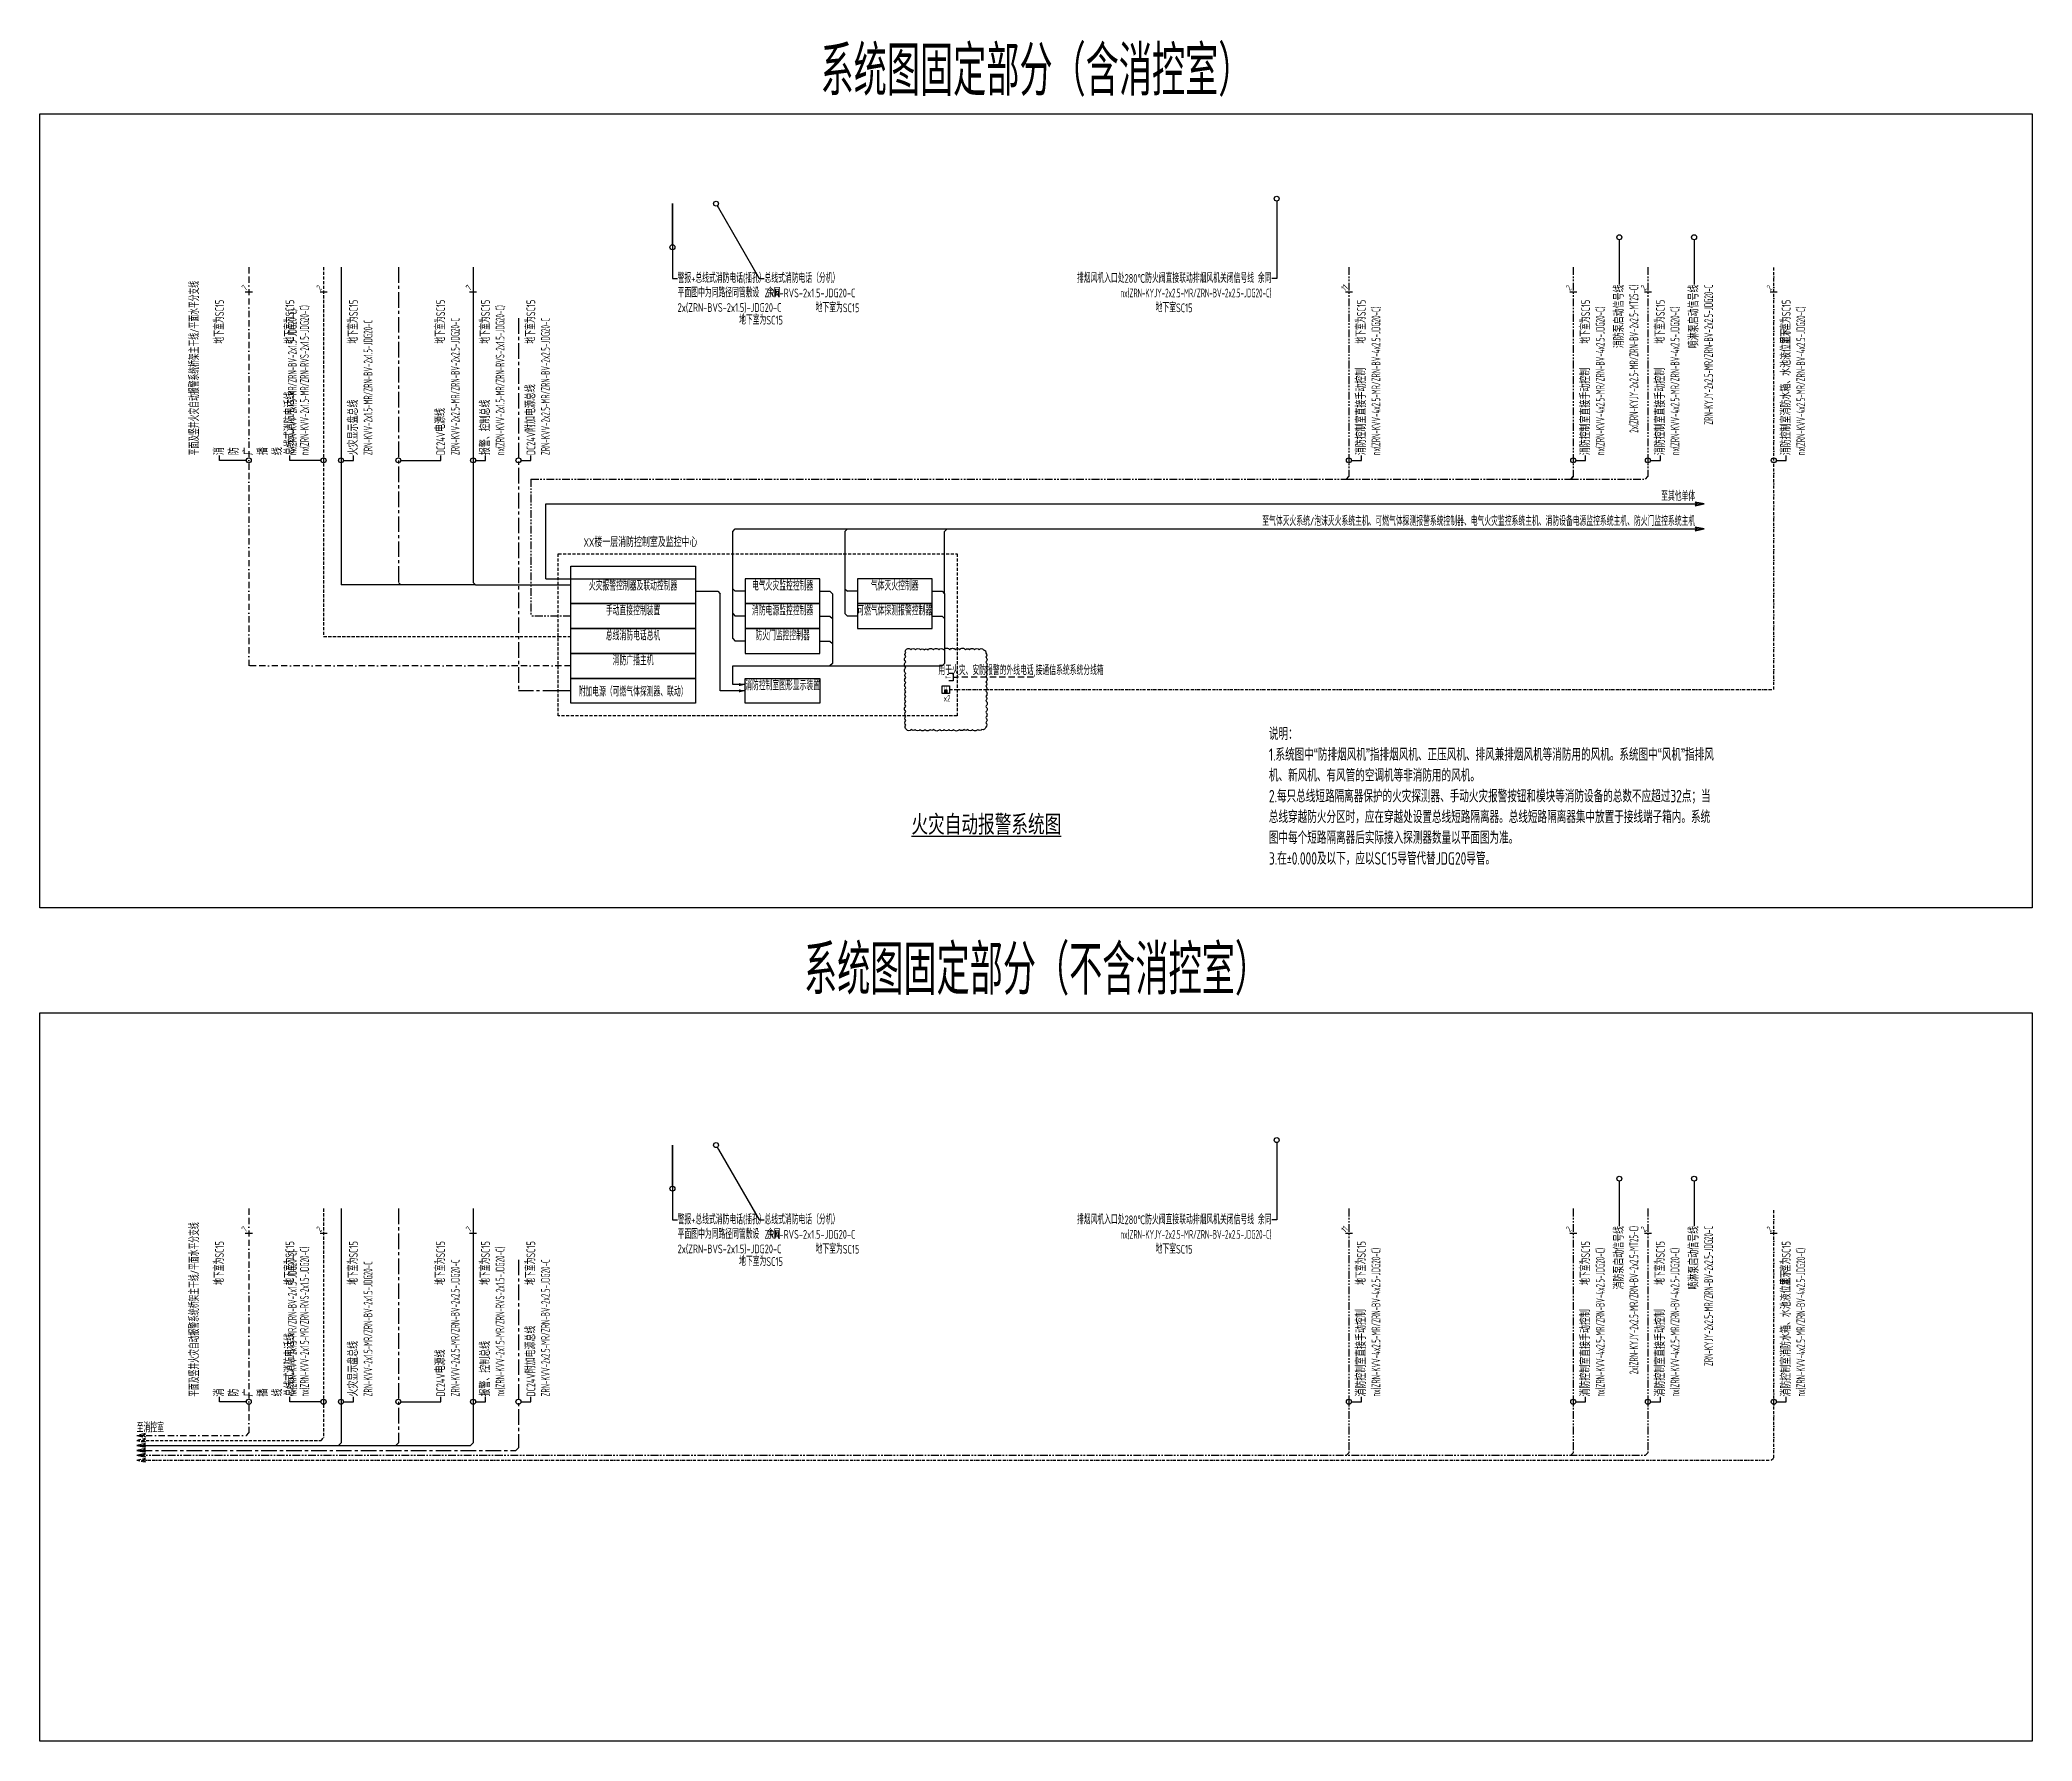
# Model space of a CAD drawing. Header units: millimetres. Extents: x -134159 to 349982, y -111568 to 195981.
# Drawn here: x -6887 to 73068, y 49080 to 117345 of the extents above; entities that cross this region are included whole.
import ezdxf
from ezdxf import colors
from ezdxf.entities.mleader import LeaderData, LeaderLine
from ezdxf.enums import TextEntityAlignment as Align
from ezdxf.math import Vec2, Vec3

# ---------------------------------------------------------------- set-up
doc = ezdxf.new("R2010")
doc.units = ezdxf.units.MM
doc.header["$LTSCALE"] = 500
doc.header["$MEASUREMENT"] = 0
for name, pattern in [('BORDER', [1.75, 0.5, -0.25, 0.5, -0.25, 0, -0.25]), ('BORDER2', [0.875, 0.25, -0.125, 0.25, -0.125, 0, -0.125]), ('CENTER', [2, 1.25, -0.25, 0.25, -0.25]), ('DASHED', [0.75, 0.5, -0.25]), ('HIDDEN', [0.375, 0.25, -0.125]), ('PHANTOM2', [1.25, 0.625, -0.125, 0.125, -0.125, 0.125, -0.125])]:
    doc.linetypes.add(name, pattern=pattern)
doc.layers.get('0').update_dxf_attribs({"linetype": 'CONTINUOUS'})
for name, color, linetype in [('E-BRST-WIRE', 2, 'BORDER'), ('E-CTRL-WIRE', 3, 'BORDER2'), ('E-FAS-DEVC', 3, 'CONTINUOUS'), ('E-FAS-WIRE', 4, 'CONTINUOUS'), ('E-FAS-WIRE2', 1, 'CENTER'), ('E-FAS-WIRE4', 4, 'PHANTOM2'), ('E-FAS-WIRE5', 4, 'HIDDEN'), ('E-GCS-DEVC', 3, 'CONTINUOUS'), ('E-GCS-WIRE', 4, 'DASHED'), ('E-REQU-DIMS', 30, 'CONTINUOUS'), ('E-UNIV-DIAG2', 2, 'HIDDEN'), ('E-UNIV-EL', 140, 'CONTINUOUS'), ('E-UNIV-NOTE', 6, 'CONTINUOUS'), ('说明', 7, 'CONTINUOUS')]:
    doc.layers.add(name, color=color, linetype=linetype)
doc.styles.add('TH-STYLE1', font='Stfangso_0.ttf', dxfattribs={"width": 0.7})
doc.styles.add('TH-STYLE3', font='tssdeng.shx', dxfattribs={"width": 0.7, "bigfont": 'tssdchn.shx'})

msp = doc.modelspace()

# ---------------------------------------------------------------- texts
at = {"layer": 'E-REQU-DIMS', "color": 6, "char_height": 350, "attachment_point": 4, "rotation": 90, "style": 'TH-STYLE3'}
for insert in [(325, 105162), (3150, 105162), (5700, 105162), (9200, 105162), (11000, 105162), (12821, 105162), (46150, 105162), (55150, 105162), (58150, 105162), (63200, 105162), (325, 67388), (3150, 67388), (5700, 67388), (9200, 67388), (11000, 67388), (12821, 67388), (46150, 67388), (55150, 67388), (58150, 67388), (63200, 67388)]:
    msp.add_mtext('{\\W0.6;地下室为SC15}', dxfattribs=dict(at, insert=insert))
at = {"layer": 'E-REQU-DIMS', "color": 6, "char_height": 350, "attachment_point": 1, "style": 'TH-STYLE3'}
for s, insert in [('{\\W0.6;地下室为SC15}', (24246, 106767)), ('{\\W0.6;地下室SC15}', (37891, 106767)), ('{\\W0.6;地下室为SC15}', (21176, 106273)), ('{\\W0.6;地下室为SC15}', (24246, 68993)), ('{\\W0.6;地下室SC15}', (37891, 68993)), ('{\\W0.6;地下室为SC15}', (21176, 68500))]:
    msp.add_mtext(s, dxfattribs=dict(at, insert=insert))
at = {"layer": 'E-UNIV-NOTE', "style": 'TH-STYLE3'}
for s, height, width, p in [('系统图固定部分（含消控室）', 2000, 0.7, (33091, 116203)), ('火灾报警控制器及联动控制器', 350, 0.6, (16921, 95473)), ('电气火灾监控控制器', 350, 0.6, (22921, 95473)), ('气体灭火控制器', 350, 0.6, (27421, 95473)), ('手动直接控制装置', 350, 0.6, (16921, 94473)), ('消防电源监控控制器', 350, 0.6, (22921, 94473)), ('可燃气体探测报警控制器', 350, 0.6, (27421, 94473)), ('总线消防电话总机', 350, 0.6, (16921, 93473)), ('防火门监控控制器', 350, 0.6, (22921, 93473)), ('消防广播主机', 350, 0.6, (16921, 92473)), ('用于火灾、安防报警的外线电话,接通信系统系统分线箱', 350, 0.6, (32491, 92046)), ('附加电源（可燃气体探测器、联动）', 350, 0.6, (16921, 91223)), ('消防控制室图形显示装置', 350, 0.6, (22921, 91473)), ('x2', 250, 0.7, (29521, 90923)), ('系统图固定部分（不含消控室）', 2000, 0.7, (33091, 80132))]:
    msp.add_text(s, height=height, dxfattribs=dict(at, width=width)).set_placement(p, align=Align.MIDDLE)
at = {"layer": 'E-UNIV-NOTE', "style": 'TH-STYLE3', "width": 0.6}
for p in [(-675, 100673), (-675, 62899)]:
    msp.add_text('平面及竖井火灾自动报警系统桥架主干线/平面水平分支线', height=350, rotation=90, dxfattribs=at).set_placement(p, align=Align.MIDDLE_LEFT)
for s, p in [('至其他单体', (59546, 99023)), ('至气体灭火系统/泡沫灭火系统主机、可燃气体探测报警系统控制器、电气火灾监控系统主机、消防设备电源监控系统主机、防火门监控系统主机', (59546, 98023))]:
    msp.add_text(s, height=350, dxfattribs=at).set_placement(p, align=Align.MIDDLE_RIGHT)
at = {"layer": 'E-UNIV-NOTE', "style": 'TH-STYLE3', "width": 0.7}
msp.add_text('XX楼一层消防控制室及监控中心', height=350, rotation=360, dxfattribs=at).set_placement((17221, 97223), align=Align.MIDDLE)
at = {"layer": 'E-UNIV-NOTE', "style": 'TH-STYLE3', "width": 0.6}
msp.add_text('至消控室', height=350, dxfattribs=at).set_placement((-3000, 61649), align=Align.MIDDLE_LEFT)
at = {"layer": 'E-UNIV-NOTE', "insert": (42437, 89750), "char_height": 500, "width": 17877.26, "attachment_point": 1, "style": 'TH-STYLE3'}
msp.add_mtext('说明：\\P1.系统图中“防排烟风机”指排烟风机、正压风机、排风兼排烟风机等消防用的风机。系统图中“风机”指排风机、新风机、有风管的空调机等非消防用的风机。\\P2.每只总线短路隔离器保护的火灾探测器、手动火灾报警按钮和模块等消防设备的总数不应超过32点；当总线穿越防火分区时，应在穿越处设置总线短路隔离器。总线短路隔离器集中放置于接线端子箱内。系统图中每个短路隔离器后实际接入探测器数量以平面图为准。\\P3.在{\\H0.875x;±}0.000及以下，应以SC15导管代替JDG20导管。', dxfattribs=at)
at = {"layer": 'E-UNIV-NOTE', "insert": (31099, 85842), "char_height": 700, "attachment_point": 5, "style": 'TH-STYLE1'}
msp.add_mtext('{\\L火灾自动报警系统图}', dxfattribs=at)

# ---------------------------------------------------------------- blocks, each defined once
blk = doc.blocks.new('E-ANNO04')
blk.add_line((-1, -1), (1, 1))
at = {"style": 'TH-STYLE3', "width": 0.7}
blk.add_attdef('N', text='', height=2.5, dxfattribs=at).set_placement((0, 2.5), align=Align.MIDDLE)
blk = doc.blocks.new('_DotBlank')
at = {"color": 0, "linetype": 'ByBlock', "lineweight": -2}
blk.add_line((-0.5, 0), (-1, 0), dxfattribs=at)
blk.add_circle((0, 0), 0.5, dxfattribs=at)
blk = doc.blocks.new('E-BFAS630-4')
blk.add_lwpolyline([(-1.5, -1.5), (-1.5, 1.5), (1.5, 1.5), (1.5, -1.5)], close=True)
at = {"layer": 'E-UNIV-EL'}
for points in [[(-0.5, -0.25), (-0.5, -1.25), (0.5, -1.25), (0.5, -0.25)], [(-0.3, -0.45), (-0.3, -1.05), (0.3, -1.05), (0.3, -0.45)]]:
    blk.add_lwpolyline(points, close=True, dxfattribs=at)
at = {"layer": 'E-UNIV-EL', "style": 'TH-STYLE3', "width": 0.5}
blk.add_attdef('F', text='', height=1.5, dxfattribs=at).set_placement((0, 0.75), align=Align.MIDDLE)
blk = doc.blocks.new('E-BGC10')
for p, q in [((-1.5, 1.5), (-1.5, 3.3)), ((1.5, 1.5), (-1.5, 1.5)), ((0, 1.5), (0, 0)), ((1.5, 1.5), (1.5, 3.3))]:
    blk.add_line(p, q)
at = {"layer": 'E-UNIV-EL', "style": 'TH-STYLE3', "width": 0.7}
blk.add_attdef('SOCKET', text='', height=2, dxfattribs=at).set_placement((0, 3.5), align=Align.MIDDLE)

# ---------------------------------------------------------------- linework, layer by layer
at = {"layer": 'E-BRST-WIRE'}
for p, q in [((1500, 108223), (1500, 92223)), ((14421, 92223), (1500, 92223)), ((1500, 70449), (1500, 61449)), ((-3000, 61349), (1400, 61349)), ((1400, 61349), (1500, 61449))]:
    msp.add_line(p, q, dxfattribs=at)
msp.add_lwpolyline([(-3000, 61349), (-2647, 61274), (-2747, 61349), (-2647, 61424), (-3000, 61349)], dxfattribs=at)
at = {"layer": 'E-CTRL-WIRE'}
for p, q in [((62700, 91273), (62700, 108223)), ((29621, 91273), (29921, 91273)), ((29921, 91273), (62700, 91273)), ((62700, 60449), (62700, 70449)), ((-3000, 60349), (62600, 60349)), ((62600, 60349), (62700, 60449))]:
    msp.add_line(p, q, dxfattribs=at)
msp.add_lwpolyline([(-3000, 60349), (-2647, 60274), (-2747, 60349), (-2647, 60424), (-3000, 60349)], dxfattribs=at)
at = {"layer": 'E-FAS-DEVC'}
msp.add_line((14421, 95723), (19421, 95723), dxfattribs=at)
for points in [[(14421, 94723), (14421, 96223), (19421, 96223), (19421, 94723)], [(24421, 94723), (24421, 95723), (21421, 95723), (21421, 94723)], [(28921, 94723), (28921, 95723), (25921, 95723), (25921, 94723)], [(14421, 93723), (14421, 94723), (19421, 94723), (19421, 93723)], [(24421, 93723), (24421, 94723), (21421, 94723), (21421, 93723)], [(28921, 93723), (28921, 94723), (25921, 94723), (25921, 93723)], [(14421, 92723), (14421, 93723), (19421, 93723), (19421, 92723)], [(24421, 92723), (24421, 93723), (21421, 93723), (21421, 92723)], [(14421, 91723), (14421, 92723), (19421, 92723), (19421, 91723)], [(14421, 90723), (14421, 91723), (19421, 91723), (19421, 90723)], [(21421, 90723), (21421, 91723), (24421, 91723), (24421, 90723)]]:
    msp.add_lwpolyline(points, close=True, dxfattribs=at)
for points in [[(21171, 91473, 125, 0, 0), (21421, 91473, 0, 0, 0)], [(21171, 91223, 125, 0, 0), (21421, 91223, 0, 0, 0)]]:
    msp.add_lwpolyline(points, format="xyseb", dxfattribs=at)
at = {"layer": 'E-FAS-WIRE'}
for p, q in [((5200, 108223), (5200, 95473)), ((10500, 108223), (10500, 95573)), ((13421, 98723), (59899, 98723)), ((13421, 95723), (13421, 98723)), ((20921, 97623), (21021, 97723)), ((20921, 93323), (20921, 97623)), ((21021, 97723), (59899, 97723)), ((25421, 97623), (25521, 97723)), ((25421, 97623), (25421, 94323)), ((29421, 97623), (29521, 97723)), ((29421, 95123), (29421, 97623)), ((6900, 95473), (5200, 95473)), ((7600, 95473), (6900, 95473)), ((10600, 95473), (7600, 95473)), ((10600, 95473), (10500, 95573)), ((10600, 95473), (13921, 95473)), ((13421, 95723), (13921, 95723)), ((13921, 95723), (14421, 95723)), ((13921, 95473), (14421, 95473)), ((19421, 95223), (20321, 95223)), ((20321, 95223), (20421, 95123)), ((20921, 95323), (21021, 95223)), ((21421, 95223), (21021, 95223)), ((24421, 95223), (24821, 95223)), ((24921, 95123), (24821, 95223)), ((25421, 95323), (25521, 95223)), ((25921, 95223), (25521, 95223)), ((28921, 95223), (29321, 95223)), ((29321, 95223), (29421, 95123)), ((20421, 91223), (20421, 95123)), ((24921, 95123), (24921, 92323)), ((29421, 95123), (29421, 92323)), ((20921, 94323), (21021, 94223)), ((21421, 94223), (21021, 94223)), ((24421, 94223), (24821, 94223)), ((24821, 94223), (24921, 94123)), ((25421, 94323), (25521, 94223)), ((25921, 94223), (25521, 94223)), ((28921, 94223), (29321, 94223)), ((29321, 94223), (29421, 94123)), ((20921, 93323), (21021, 93223)), ((21421, 93223), (21021, 93223)), ((24421, 93223), (24821, 93223)), ((24821, 93223), (24921, 93123)), ((20921, 91473), (20921, 92223)), ((20921, 92223), (29321, 92223)), ((24921, 92323), (24821, 92223)), ((29321, 92223), (29421, 92323)), ((21421, 91223), (20421, 91223)), ((21421, 91473), (20921, 91473)), ((5200, 70449), (5200, 61049)), ((10500, 70449), (10500, 61049)), ((-3000, 60949), (10400, 60949)), ((5100, 60949), (5200, 61049)), ((10400, 60949), (10500, 61049))]:
    msp.add_line(p, q, dxfattribs=at)
for points in [[(59899, 98723), (59546, 98798), (59646, 98723), (59546, 98648), (59899, 98723)], [(59899, 97723), (59546, 97798), (59646, 97723), (59546, 97648), (59899, 97723)], [(-3000, 60949), (-2647, 60874), (-2747, 60949), (-2647, 61024), (-3000, 60949)]]:
    msp.add_lwpolyline(points, dxfattribs=at)
at = {"layer": 'E-FAS-WIRE2'}
for p, q in [((7500, 108223), (7500, 95573)), ((12321, 106172), (12321, 91223)), ((7600, 95473), (7500, 95573)), ((13921, 91223), (12321, 91223)), ((14421, 91223), (13921, 91223)), ((7500, 70449), (7500, 61049)), ((12321, 68398), (12321, 60849)), ((7400, 60949), (7500, 61049)), ((12221, 60749), (12321, 60849)), ((-3000, 60749), (12221, 60749))]:
    msp.add_line(p, q, dxfattribs=at)
msp.add_lwpolyline([(-3000, 60749), (-2647, 60674), (-2747, 60749), (-2647, 60824), (-3000, 60749)], dxfattribs=at)
at = {"layer": 'E-FAS-WIRE4'}
for p, q in [((45650, 108223), (45650, 99823)), ((54650, 108223), (54650, 99823)), ((57650, 108223), (57650, 99823)), ((12821, 99723), (12821, 94223)), ((12821, 99723), (45550, 99723)), ((45550, 99723), (45650, 99823)), ((45550, 99723), (54550, 99723)), ((54650, 99823), (54550, 99723)), ((54550, 99723), (54650, 99823)), ((54550, 99723), (57550, 99723)), ((57550, 99723), (57650, 99823)), ((13921, 94223), (12821, 94223)), ((14421, 94223), (13921, 94223)), ((45650, 70449), (45650, 60649)), ((54650, 70449), (54650, 60649)), ((57650, 70449), (57650, 60649)), ((-3000, 60549), (57550, 60549)), ((45550, 60549), (45650, 60649)), ((54650, 60649), (54550, 60549)), ((54550, 60549), (54650, 60649)), ((57550, 60549), (57650, 60649))]:
    msp.add_line(p, q, dxfattribs=at)
msp.add_lwpolyline([(-3000, 60549), (-2647, 60474), (-2747, 60549), (-2647, 60624), (-3000, 60549)], dxfattribs=at)
at = {"layer": 'E-FAS-WIRE5'}
for p, q in [((4500, 108223), (4500, 93398)), ((4500, 93398), (13921, 93398)), ((13921, 93398), (14421, 93398)), ((4500, 70449), (4500, 61249)), ((-3000, 61149), (4400, 61149)), ((4400, 61149), (4500, 61249))]:
    msp.add_line(p, q, dxfattribs=at)
msp.add_lwpolyline([(-3000, 61149), (-2647, 61074), (-2747, 61149), (-2647, 61224), (-3000, 61149)], dxfattribs=at)
at = {"layer": 'E-GCS-WIRE'}
msp.add_line((32986, 91773), (29921, 91773), dxfattribs=at)
at = {"layer": 'E-UNIV-DIAG2'}
msp.add_lwpolyline([(13921, 90223), (13921, 96723), (29921, 96723), (29921, 90223)], close=True, dxfattribs=at)
at = {"layer": 'E-UNIV-NOTE'}
msp.add_lwpolyline([(27871, 92873, -0.520567), (28071, 92873, -0.520567), (28258, 92873, -0.520567), (28451, 92873, -0.520567), (28603, 92873, -0.520567), (28759, 92873, -0.520567), (28976, 92873, -0.520567), (29193, 92873, -0.520567), (29383, 92873, -0.520567), (29629, 92873, -0.520567), (29857, 92873, -0.520567), (30024, 92873, -0.520567), (30264, 92873, -0.520567), (30424, 92873, -0.520567), (30623, 92873, -0.520567), (30808, 92873, -0.520567), (30983, 92873, -0.520567), (31071, 92734, -0.520567), (31071, 92577, -0.520567), (31071, 92371, -0.520567), (31071, 92161, -0.520567), (31071, 91954, -0.520567), (31071, 91798, -0.520567), (31071, 91582, -0.520567), (31071, 91411, -0.520567), (31071, 91213, -0.520567), (31071, 90996, -0.520567), (31071, 90831, -0.520567), (31071, 90594, -0.520567), (31071, 90366, -0.520567), (31071, 90154, -0.520567), (31071, 89946, -0.520567), (31071, 89767, -0.520567), (30921, 89673, -0.520567), (30753, 89673, -0.520567), (30541, 89673, -0.520567), (30356, 89673, -0.520567), (30196, 89673, -0.520567), (30016, 89673, -0.520567), (29776, 89673, -0.520567), (29594, 89673, -0.520567), (29409, 89673, -0.520567), (29225, 89673, -0.520567), (28990, 89673, -0.520567), (28839, 89673, -0.520567), (28639, 89673, -0.520567), (28438, 89673, -0.520567), (28244, 89673, -0.520567), (28085, 89673, -0.520567), (27898, 89673, -0.520567), (27871, 89851, -0.520567), (27871, 90037, -0.520567), (27871, 90209, -0.520567), (27871, 90394, -0.520567), (27871, 90610, -0.520567), (27871, 90799, -0.520567), (27871, 90993, -0.520567), (27871, 91185, -0.520567), (27871, 91347, -0.520567), (27871, 91555, -0.520567), (27871, 91758, -0.520567), (27871, 91925, -0.520567), (27871, 92155, -0.520567), (27871, 92388, -0.520567), (27871, 92601, -0.520567), (27871, 92759, -0.520567)], format="xyb", close=True, dxfattribs=at)
at = {"layer": '说明'}
for points in [[(73068, 82522), (-6887, 82522), (-6887, 114380), (73068, 114380)], [(73068, 49080), (-6887, 49080), (-6887, 78310), (73068, 78310)]]:
    msp.add_lwpolyline(points, close=True, dxfattribs=at)

# ---------------------------------------------------------------- block references
at = {"layer": 'E-FAS-DEVC', "xscale": 100, "yscale": 100, "zscale": 100}
msp.add_blockref('E-BFAS630-4', (29471, 91273), dxfattribs=at).add_auto_attribs({'F': 'LT'})
at = {"layer": 'E-GCS-DEVC', "xscale": 100, "yscale": 100, "zscale": 100, "rotation": 90}
msp.add_blockref('E-BGC10', (29921, 91773), dxfattribs=at).add_auto_attribs({'SOCKET': 'T'})
at = {"layer": 'E-UNIV-NOTE'}
ref = msp.add_blockref('E-ANNO04', (1500, 107223), dxfattribs=dict(at, xscale=-100.0000000000014, yscale=100, zscale=100, rotation=44.99999999999704))
ref.add_attrib('N', '7', dxfattribs={"layer": '0', "height": 250, "rotation": 45, "style": 'TH-STYLE3', "width": 0.7}).set_placement((1323, 107399), align=Align.MIDDLE)
ref = msp.add_blockref('E-ANNO04', (4500, 107223), dxfattribs=dict(at, xscale=-100.0000000000014, yscale=100, zscale=100, rotation=44.99999999999704))
ref.add_attrib('N', '2', dxfattribs={"layer": '0', "height": 250, "rotation": 45, "style": 'TH-STYLE3', "width": 0.7}).set_placement((4323, 107399), align=Align.MIDDLE)
ref = msp.add_blockref('E-ANNO04', (10500, 107223), dxfattribs=dict(at, xscale=-99.9999999999963, yscale=100, zscale=100, rotation=45))
ref.add_attrib('N', '7', dxfattribs={"layer": '0', "height": 250, "rotation": 45, "style": 'TH-STYLE3', "width": 0.7}).set_placement((10323, 107399), align=Align.MIDDLE)
ref = msp.add_blockref('E-ANNO04', (45650, 107223), dxfattribs=dict(at, xscale=-100.0000000000014, yscale=100, zscale=100, rotation=44.99999999999704))
ref.add_attrib('N', '11', dxfattribs={"layer": '0', "height": 250, "rotation": 45, "style": 'TH-STYLE3', "width": 0.7}).set_placement((45473, 107399), align=Align.MIDDLE)
ref = msp.add_blockref('E-ANNO04', (54650, 107223), dxfattribs=dict(at, xscale=-100.0000000000066, yscale=100, zscale=100, rotation=45))
ref.add_attrib('N', '2', dxfattribs={"layer": '0', "height": 250, "rotation": 45, "style": 'TH-STYLE3', "width": 0.7}).set_placement((54473, 107399), align=Align.MIDDLE)
ref = msp.add_blockref('E-ANNO04', (57650, 107223), dxfattribs=dict(at, xscale=-100.0000000000066, yscale=100, zscale=100, rotation=45))
ref.add_attrib('N', '2', dxfattribs={"layer": '0', "height": 250, "rotation": 45, "style": 'TH-STYLE3', "width": 0.7}).set_placement((57473, 107399), align=Align.MIDDLE)
ref = msp.add_blockref('E-ANNO04', (62700, 107223), dxfattribs=dict(at, xscale=-100.0000000000066, yscale=100, zscale=100, rotation=45))
ref.add_attrib('N', '2', dxfattribs={"layer": '0', "height": 250, "rotation": 45, "style": 'TH-STYLE3', "width": 0.7}).set_placement((62523, 107399), align=Align.MIDDLE)
ref = msp.add_blockref('E-ANNO04', (1500, 69449), dxfattribs=dict(at, xscale=-100.0000000000014, yscale=100, zscale=100, rotation=44.99999999999704))
ref.add_attrib('N', '7', dxfattribs={"layer": '0', "height": 250, "rotation": 45, "style": 'TH-STYLE3', "width": 0.7}).set_placement((1323, 69626), align=Align.MIDDLE)
ref = msp.add_blockref('E-ANNO04', (4500, 69449), dxfattribs=dict(at, xscale=-100.0000000000014, yscale=100, zscale=100, rotation=44.99999999999704))
ref.add_attrib('N', '2', dxfattribs={"layer": '0', "height": 250, "rotation": 45, "style": 'TH-STYLE3', "width": 0.7}).set_placement((4323, 69626), align=Align.MIDDLE)
ref = msp.add_blockref('E-ANNO04', (10500, 69449), dxfattribs=dict(at, xscale=-99.9999999999963, yscale=100, zscale=100, rotation=45))
ref.add_attrib('N', '7', dxfattribs={"layer": '0', "height": 250, "rotation": 45, "style": 'TH-STYLE3', "width": 0.7}).set_placement((10323, 69626), align=Align.MIDDLE)
ref = msp.add_blockref('E-ANNO04', (45650, 69449), dxfattribs=dict(at, xscale=-100.0000000000014, yscale=100, zscale=100, rotation=44.99999999999704))
ref.add_attrib('N', '11', dxfattribs={"layer": '0', "height": 250, "rotation": 45, "style": 'TH-STYLE3', "width": 0.7}).set_placement((45473, 69626), align=Align.MIDDLE)
ref = msp.add_blockref('E-ANNO04', (54650, 69449), dxfattribs=dict(at, xscale=-100.0000000000066, yscale=100, zscale=100, rotation=45))
ref.add_attrib('N', '2', dxfattribs={"layer": '0', "height": 250, "rotation": 45, "style": 'TH-STYLE3', "width": 0.7}).set_placement((54473, 69626), align=Align.MIDDLE)
ref = msp.add_blockref('E-ANNO04', (57650, 69449), dxfattribs=dict(at, xscale=-100.0000000000066, yscale=100, zscale=100, rotation=45))
ref.add_attrib('N', '2', dxfattribs={"layer": '0', "height": 250, "rotation": 45, "style": 'TH-STYLE3', "width": 0.7}).set_placement((57473, 69626), align=Align.MIDDLE)
ref = msp.add_blockref('E-ANNO04', (62700, 69449), dxfattribs=dict(at, xscale=-100.0000000000066, yscale=100, zscale=100, rotation=45))
ref.add_attrib('N', '2', dxfattribs={"layer": '0', "height": 250, "rotation": 45, "style": 'TH-STYLE3', "width": 0.7}).set_placement((62523, 69626), align=Align.MIDDLE)

msp.set_redraw_order([(e.dxf.handle, doc.entitydb.next_handle()) for e in msp.query("TEXT MTEXT ATTDEF DIMENSION ARC_DIMENSION")])  # texts and dimensions are drawn at this point

# ---------------------------------------------------------------- leaders
at = {"layer": 'E-REQU-DIMS'}
ml = msp.add_multileader_mtext('Standard', dxfattribs=at)
ml.set_content('总线式消防电话线\\P{\\W0.5;nx(ZRN-KVV-2x1.5-MR/ZRN-RVS-2x1.5-JDG20-C)}', color=6, style='TH-STYLE3')
ml.set_leader_properties()
ml.set_arrow_properties(name='DOTBLANK')
ml.build(insert=Vec2(0, 0))
ml.multileader.update_dxf_attribs({"dogleg_length": 2, "arrow_head_size": 200, "scale": 100})
ctx = ml.context
ctx.base_point, ctx.scale, ctx.char_height, ctx.arrow_head_size, ctx.landing_gap_size, ctx.plane_origin, ctx.plane_x_axis, ctx.plane_y_axis = Vec3(3150, 100673), 100, 350, 200, 9, Vec3(1904, 103755), Vec3(0, 1), Vec3(-1, 0)
notes = []
notes.append((ctx, [(0, (1, 1, 0), (3150, 100473), (0, 1), 200, [(0, [(4500, 100473)], 0, [])])]))
ctx.mtext.insert, ctx.mtext.text_direction, ctx.mtext.rotation, ctx.mtext.flow_direction = Vec3(2975, 100682), Vec3(0, 1), 1.570796, 5
ml = msp.add_multileader_mtext('Standard', dxfattribs=at)
ml.set_content('报警、控制总线\\P{\\W0.5;nx(ZRN-KVV-2x1.5-MR/ZRN-RVS-2x1.5-JDG20-C)}', color=6, style='TH-STYLE3')
ml.set_leader_properties()
ml.set_arrow_properties(name='DOTBLANK')
ml.build(insert=Vec2(0, 0))
ml.multileader.update_dxf_attribs({"dogleg_length": 2, "arrow_head_size": 200, "scale": 100})
ctx = ml.context
ctx.base_point, ctx.scale, ctx.char_height, ctx.arrow_head_size, ctx.landing_gap_size, ctx.plane_origin, ctx.plane_x_axis, ctx.plane_y_axis = Vec3(11000, 100673), 100, 350, 200, 9, Vec3(12746, 103755), Vec3(0, 1), Vec3(-1, 0)
notes.append((ctx, [(0, (1, 1, 0), (11000, 100473), (0, 1), 200, [(0, [(10500, 100473)], 0, [])])]))
ctx.mtext.insert, ctx.mtext.text_direction, ctx.mtext.rotation, ctx.mtext.flow_direction = Vec3(10825, 100682), Vec3(0, 1), 1.570796, 5
ml = msp.add_multileader_mtext('Standard', dxfattribs=at)
ml.set_content('{\\W0.6;警报+总线式消防电话(插孔）\\P平面图中为同路径同管敷设  余同\\P2x(ZRN-BVS-2x1.5)-JDG20-C}', color=6, style='TH-STYLE3')
ml.set_leader_properties()
ml.set_arrow_properties(name='DOTBLANK')
ml.build(insert=Vec2(0, 0))
ml.multileader.update_dxf_attribs({"dogleg_length": 2, "arrow_head_size": 200, "scale": 100})
ctx = ml.context
ctx.base_point, ctx.scale, ctx.char_height, ctx.arrow_head_size, ctx.landing_gap_size, ctx.plane_origin = Vec3(18700, 107773), 100, 350, 200, 9, Vec3(18783, 109226)
notes.append((ctx, [(0, (1, 1, 0), (18500, 107773), (1, 0), 200, [(1, [(18500, 109023), (18500, 110773)], 0, [])])]))
ctx.mtext.insert, ctx.mtext.flow_direction = Vec3(18709, 107948), 5
ml = msp.add_multileader_mtext('Standard', dxfattribs=at)
ml.set_content('{\\W0.6;总线式消防电话（分机）\\PZRN-RVS-2x1.5-JDG20-C}', color=6, style='TH-STYLE3')
ml.set_leader_properties()
ml.set_arrow_properties(name='DOTBLANK')
ml.build(insert=Vec2(0, 0))
ml.multileader.update_dxf_attribs({"dogleg_length": 2, "arrow_head_size": 200, "scale": 100})
ctx = ml.context
ctx.base_point, ctx.scale, ctx.char_height, ctx.arrow_head_size, ctx.landing_gap_size, ctx.plane_origin = Vec3(22186, 107773), 100, 350, 200, 9, Vec3(23019, 109226)
notes.append((ctx, [(0, (1, 1, 0), (21986, 107773), (1, 0), 200, [(1, [(20250, 110773)], 0, [])])]))
ctx.mtext.insert, ctx.mtext.flow_direction = Vec3(22195, 107948), 5
ml = msp.add_multileader_mtext('Standard', dxfattribs=at)
ml.set_content('{\\W0.6;排烟风机入口处280℃防火阀直接联动排烟风机关闭信号线 余同\\P\\W0.5;nx(ZRN-KYJY-2x2.5-MR/ZRN-BV-2x2.5-JDG20-C)}', color=6, style='TH-STYLE3')
ml.set_leader_properties()
ml.set_arrow_properties(name='DOTBLANK')
ml.build(insert=Vec2(0, 0))
ml.multileader.update_dxf_attribs({"dogleg_length": 2, "arrow_head_size": 200, "scale": 100})
ctx = ml.context
ctx.base_point, ctx.scale, ctx.char_height, ctx.arrow_head_size, ctx.landing_gap_size, ctx.plane_origin = Vec3(36534, 107773), 100, 350, 200, 9, Vec3(42467, 109226)
ctx.text_align_type = 2
notes.append((ctx, [(0, (1, 1, 0), (42750, 107773), (-1, 0), 200, [(1, [(42750, 110973)], 0, [])])]))
ctx.mtext.insert, ctx.mtext.alignment, ctx.mtext.flow_direction = Vec3(42541, 107948), 3, 5
ml = msp.add_multileader_mtext('Standard', dxfattribs=at)
ml.set_content('消防控制室直接手动控制\\P{\\W0.5;nx(ZRN-KVV-4x2.5-MR/ZRN-BV-4x2.5-JDG20-C)}', color=6, style='TH-STYLE3')
ml.set_leader_properties()
ml.set_arrow_properties(name='DOTBLANK')
ml.build(insert=Vec2(0, 0))
ml.multileader.update_dxf_attribs({"dogleg_length": 2, "arrow_head_size": 200, "scale": 100})
ctx = ml.context
ctx.base_point, ctx.scale, ctx.char_height, ctx.arrow_head_size, ctx.landing_gap_size, ctx.plane_origin, ctx.plane_x_axis, ctx.plane_y_axis = Vec3(46150, 100673), 100, 350, 200, 9, Vec3(47896, 103755), Vec3(0, 1), Vec3(-1, 0)
notes.append((ctx, [(0, (1, 1, 0), (46150, 100473), (0, 1), 200, [(0, [(45650, 100473)], 0, [])])]))
ctx.mtext.insert, ctx.mtext.text_direction, ctx.mtext.rotation, ctx.mtext.flow_direction = Vec3(45975, 100682), Vec3(0, 1), 1.570796, 5
ml = msp.add_multileader_mtext('Standard', dxfattribs=at)
ml.set_content('消防控制室直接手动控制\\P{\\W0.5;nx(ZRN-KVV-4x2.5-MR/ZRN-BV-4x2.5-JDG20-C)}', color=6, style='TH-STYLE3')
ml.set_leader_properties()
ml.set_arrow_properties(name='DOTBLANK')
ml.build(insert=Vec2(0, 0))
ml.multileader.update_dxf_attribs({"dogleg_length": 2, "arrow_head_size": 200, "scale": 100})
ctx = ml.context
ctx.base_point, ctx.scale, ctx.char_height, ctx.arrow_head_size, ctx.landing_gap_size, ctx.plane_origin, ctx.plane_x_axis, ctx.plane_y_axis = Vec3(55150, 100673), 100, 350, 200, 9, Vec3(56896, 103755), Vec3(0, 1), Vec3(-1, 0)
notes.append((ctx, [(0, (1, 1, 0), (55150, 100473), (0, 1), 200, [(0, [(54650, 100473)], 0, [])])]))
ctx.mtext.insert, ctx.mtext.text_direction, ctx.mtext.rotation, ctx.mtext.flow_direction = Vec3(54975, 100682), Vec3(0, 1), 1.570796, 5
ml = msp.add_multileader_mtext('Standard', dxfattribs=at)
ml.set_content('消防控制室直接手动控制\\P{\\W0.5;nx(ZRN-KVV-4x2.5-MR/ZRN-BV-4x2.5-JDG20-C)}', color=6, style='TH-STYLE3')
ml.set_leader_properties()
ml.set_arrow_properties(name='DOTBLANK')
ml.build(insert=Vec2(0, 0))
ml.multileader.update_dxf_attribs({"dogleg_length": 2, "arrow_head_size": 200, "scale": 100})
ctx = ml.context
ctx.base_point, ctx.scale, ctx.char_height, ctx.arrow_head_size, ctx.landing_gap_size, ctx.plane_origin, ctx.plane_x_axis, ctx.plane_y_axis = Vec3(58150, 100673), 100, 350, 200, 9, Vec3(59896, 103755), Vec3(0, 1), Vec3(-1, 0)
notes.append((ctx, [(0, (1, 1, 0), (58150, 100473), (0, 1), 200, [(0, [(57650, 100473)], 0, [])])]))
ctx.mtext.insert, ctx.mtext.text_direction, ctx.mtext.rotation, ctx.mtext.flow_direction = Vec3(57975, 100682), Vec3(0, 1), 1.570796, 5
ml = msp.add_multileader_mtext('Standard', dxfattribs=at)
ml.set_content('消防控制室消防水箱、水池液位显示\\P{\\W0.5;nx(ZRN-KVV-4x2.5-MR/ZRN-BV-4x2.5-JDG20-C)}', color=6, style='TH-STYLE3')
ml.set_leader_properties()
ml.set_arrow_properties(name='DOTBLANK')
ml.build(insert=Vec2(0, 0))
ml.multileader.update_dxf_attribs({"dogleg_length": 2, "arrow_head_size": 200, "scale": 100})
ctx = ml.context
ctx.base_point, ctx.scale, ctx.char_height, ctx.arrow_head_size, ctx.landing_gap_size, ctx.plane_origin, ctx.plane_x_axis, ctx.plane_y_axis = Vec3(63200, 100673), 100, 350, 200, 9, Vec3(64946, 103755), Vec3(0, 1), Vec3(-1, 0)
notes.append((ctx, [(0, (1, 1, 0), (63200, 100473), (0, 1), 200, [(0, [(62700, 100473)], 0, [])])]))
ctx.mtext.insert, ctx.mtext.text_direction, ctx.mtext.rotation, ctx.mtext.flow_direction = Vec3(63025, 100682), Vec3(0, 1), 1.570796, 5
ml = msp.add_multileader_mtext('Standard', dxfattribs=at)
ml.set_content('火灾显示盘总线\\P{\\W0.5;ZRN-KVV-2x1.5-MR/ZRN-BV-2x1.5-JDG20-C}', color=6, style='TH-STYLE3')
ml.set_leader_properties()
ml.set_arrow_properties(name='DOTBLANK')
ml.build(insert=Vec2(0, 0))
ml.multileader.update_dxf_attribs({"dogleg_length": 2, "arrow_head_size": 200, "scale": 100})
ctx = ml.context
ctx.base_point, ctx.scale, ctx.char_height, ctx.arrow_head_size, ctx.landing_gap_size, ctx.plane_origin, ctx.plane_x_axis, ctx.plane_y_axis = Vec3(5700, 100673), 100, 350, 200, 9, Vec3(7446, 103755), Vec3(0, 1), Vec3(-1, 0)
notes.append((ctx, [(0, (1, 1, 0), (5700, 100473), (0, 1), 200, [(0, [(5200, 100473)], 0, [])])]))
ctx.mtext.insert, ctx.mtext.text_direction, ctx.mtext.rotation, ctx.mtext.flow_direction = Vec3(5525, 100682), Vec3(0, 1), 1.570796, 5
ml = msp.add_multileader_mtext('Standard', dxfattribs=at)
ml.set_content('DC24V电源线\\P{\\W0.5;ZRN-KVV-2x2.5-MR/ZRN-BV-2x2.5-JDG20-C}', color=6, style='TH-STYLE3')
ml.set_leader_properties()
ml.set_arrow_properties(name='DOTBLANK')
ml.build(insert=Vec2(0, 0))
ml.multileader.update_dxf_attribs({"dogleg_length": 2, "arrow_head_size": 200, "scale": 100})
ctx = ml.context
ctx.base_point, ctx.scale, ctx.char_height, ctx.arrow_head_size, ctx.landing_gap_size, ctx.plane_origin, ctx.plane_x_axis, ctx.plane_y_axis = Vec3(9200, 100673), 100, 350, 200, 9, Vec3(10746, 103755), Vec3(0, 1), Vec3(-1, 0)
notes.append((ctx, [(0, (1, 1, 0), (9200, 100473), (0, 1), 200, [(0, [(7500, 100473)], 0, [])])]))
ctx.mtext.insert, ctx.mtext.text_direction, ctx.mtext.rotation, ctx.mtext.flow_direction = Vec3(9025, 100682), Vec3(0, 1), 1.570796, 5
ml = msp.add_multileader_mtext('Standard', dxfattribs=at)
ml.set_content('DC24V附加电源总线\\P{\\W0.5;ZRN-KVV-2x2.5-MR/ZRN-BV-2x2.5-JDG20-C}', color=6, style='TH-STYLE3')
ml.set_leader_properties()
ml.set_arrow_properties(name='DOTBLANK')
ml.build(insert=Vec2(0, 0))
ml.multileader.update_dxf_attribs({"dogleg_length": 2, "arrow_head_size": 200, "scale": 100})
ctx = ml.context
ctx.base_point, ctx.scale, ctx.char_height, ctx.arrow_head_size, ctx.landing_gap_size, ctx.plane_origin, ctx.plane_x_axis, ctx.plane_y_axis = Vec3(12821, 100673), 100, 350, 200, 9, Vec3(14568, 103755), Vec3(0, 1), Vec3(-1, 0)
notes.append((ctx, [(0, (1, 1, 0), (12821, 100473), (0, 1), 200, [(0, [(12321, 100473)], 0, [])])]))
ctx.mtext.insert, ctx.mtext.text_direction, ctx.mtext.rotation, ctx.mtext.flow_direction = Vec3(12646, 100682), Vec3(0, 1), 1.570796, 5
ml = msp.add_multileader_mtext('Standard', dxfattribs=at)
ml.set_content('消防泵启动信号线\\P{\\W0.5;2x(ZRN-KYJY-2x2.5-MR/ZRN-BV-2x2.5-MT25-C)}', color=6, style='TH-STYLE3')
ml.set_leader_properties()
ml.set_arrow_properties(name='DOTBLANK')
ml.build(insert=Vec2(0, 0))
ml.multileader.update_dxf_attribs({"dogleg_length": 2, "arrow_head_size": 200, "scale": 100})
ctx = ml.context
ctx.base_point, ctx.scale, ctx.char_height, ctx.arrow_head_size, ctx.landing_gap_size, ctx.plane_origin, ctx.plane_x_axis, ctx.plane_y_axis = Vec3(56500, 101882), 100, 350, 200, 9, Vec3(58046, 108565), Vec3(0, 1), Vec3(-1, 0)
ctx.text_align_type = 2
notes.append((ctx, [(0, (1, 1, 0), (56500, 107733), (0, -1), 200, [(1, [(56500, 109423)], 0, [])])]))
ctx.mtext.insert, ctx.mtext.text_direction, ctx.mtext.rotation, ctx.mtext.alignment, ctx.mtext.flow_direction = Vec3(56325, 107524), Vec3(0, 1), 1.570796, 3, 5
ml = msp.add_multileader_mtext('Standard', dxfattribs=at)
ml.set_content('喷淋泵启动信号线\\P{\\W0.5;ZRN-KYJY-2x2.5-MR/ZRN-BV-2x2.5-JDG20-C}', color=6, style='TH-STYLE3')
ml.set_leader_properties()
ml.set_arrow_properties(name='DOTBLANK')
ml.build(insert=Vec2(0, 0))
ml.multileader.update_dxf_attribs({"dogleg_length": 2, "arrow_head_size": 200, "scale": 100})
ctx = ml.context
ctx.base_point, ctx.scale, ctx.char_height, ctx.arrow_head_size, ctx.landing_gap_size, ctx.plane_origin, ctx.plane_x_axis, ctx.plane_y_axis = Vec3(59500, 102279), 100, 350, 200, 9, Vec3(61046, 108565), Vec3(0, 1), Vec3(-1, 0)
ctx.text_align_type = 2
notes.append((ctx, [(0, (1, 1, 0), (59500, 107733), (0, -1), 200, [(1, [(59500, 109423)], 0, [])])]))
ctx.mtext.insert, ctx.mtext.text_direction, ctx.mtext.rotation, ctx.mtext.alignment, ctx.mtext.flow_direction = Vec3(59325, 107524), Vec3(0, 1), 1.570796, 3, 5
ml = msp.add_multileader_mtext('Standard', dxfattribs=at)
ml.set_content('消防广播线\\P{\\W0.5;nx(ZRN-KVV-2x1.5-MR/ZRN-BV-2x1.5-JDG20-C)}', color=6, style='TH-STYLE3')
ml.set_leader_properties()
ml.set_arrow_properties(name='DOTBLANK')
ml.build(insert=Vec2(0, 0))
ml.multileader.update_dxf_attribs({"dogleg_length": 2, "arrow_head_size": 200, "scale": 100})
ctx = ml.context
ctx.base_point, ctx.scale, ctx.char_height, ctx.arrow_head_size, ctx.landing_gap_size, ctx.plane_origin, ctx.plane_x_axis, ctx.plane_y_axis = Vec3(325, 100673), 100, 350, 200, 9, Vec3(-1421, 103755), Vec3(0, 1), Vec3(-1, 0)
notes.append((ctx, [(0, (1, 1, 0), (325, 100473), (0, 1), 200, [(0, [(1500, 100473)], 0, [])])]))
ctx.mtext.insert, ctx.mtext.text_direction, ctx.mtext.rotation, ctx.mtext.width, ctx.mtext.flow_direction = Vec3(150, 100682), Vec3(0, 1), 1.570796, 0.5, 5
ml = msp.add_multileader_mtext('Standard', dxfattribs=at)
ml.set_content('总线式消防电话线\\P{\\W0.5;nx(ZRN-KVV-2x1.5-MR/ZRN-RVS-2x1.5-JDG20-C)}', color=6, style='TH-STYLE3')
ml.set_leader_properties()
ml.set_arrow_properties(name='DOTBLANK')
ml.build(insert=Vec2(0, 0))
ml.multileader.update_dxf_attribs({"dogleg_length": 2, "arrow_head_size": 200, "scale": 100})
ctx = ml.context
ctx.base_point, ctx.scale, ctx.char_height, ctx.arrow_head_size, ctx.landing_gap_size, ctx.plane_origin, ctx.plane_x_axis, ctx.plane_y_axis = Vec3(3150, 62899), 100, 350, 200, 9, Vec3(1904, 65982), Vec3(0, 1), Vec3(-1, 0)
notes.append((ctx, [(0, (1, 1, 0), (3150, 62699), (0, 1), 200, [(0, [(4500, 62699)], 0, [])])]))
ctx.mtext.insert, ctx.mtext.text_direction, ctx.mtext.rotation, ctx.mtext.flow_direction = Vec3(2975, 62908), Vec3(0, 1), 1.570796, 5
ml = msp.add_multileader_mtext('Standard', dxfattribs=at)
ml.set_content('报警、控制总线\\P{\\W0.5;nx(ZRN-KVV-2x1.5-MR/ZRN-RVS-2x1.5-JDG20-C)}', color=6, style='TH-STYLE3')
ml.set_leader_properties()
ml.set_arrow_properties(name='DOTBLANK')
ml.build(insert=Vec2(0, 0))
ml.multileader.update_dxf_attribs({"dogleg_length": 2, "arrow_head_size": 200, "scale": 100})
ctx = ml.context
ctx.base_point, ctx.scale, ctx.char_height, ctx.arrow_head_size, ctx.landing_gap_size, ctx.plane_origin, ctx.plane_x_axis, ctx.plane_y_axis = Vec3(11000, 62899), 100, 350, 200, 9, Vec3(12746, 65982), Vec3(0, 1), Vec3(-1, 0)
notes.append((ctx, [(0, (1, 1, 0), (11000, 62699), (0, 1), 200, [(0, [(10500, 62699)], 0, [])])]))
ctx.mtext.insert, ctx.mtext.text_direction, ctx.mtext.rotation, ctx.mtext.flow_direction = Vec3(10825, 62908), Vec3(0, 1), 1.570796, 5
ml = msp.add_multileader_mtext('Standard', dxfattribs=at)
ml.set_content('{\\W0.6;警报+总线式消防电话(插孔）\\P平面图中为同路径同管敷设  余同\\P2x(ZRN-BVS-2x1.5)-JDG20-C}', color=6, style='TH-STYLE3')
ml.set_leader_properties()
ml.set_arrow_properties(name='DOTBLANK')
ml.build(insert=Vec2(0, 0))
ml.multileader.update_dxf_attribs({"dogleg_length": 2, "arrow_head_size": 200, "scale": 100})
ctx = ml.context
ctx.base_point, ctx.scale, ctx.char_height, ctx.arrow_head_size, ctx.landing_gap_size, ctx.plane_origin = Vec3(18700, 69999), 100, 350, 200, 9, Vec3(18783, 71452)
notes.append((ctx, [(0, (1, 1, 0), (18500, 69999), (1, 0), 200, [(1, [(18500, 71249), (18500, 72999)], 0, [])])]))
ctx.mtext.insert, ctx.mtext.flow_direction = Vec3(18709, 70174), 5
ml = msp.add_multileader_mtext('Standard', dxfattribs=at)
ml.set_content('{\\W0.6;总线式消防电话（分机）\\PZRN-RVS-2x1.5-JDG20-C}', color=6, style='TH-STYLE3')
ml.set_leader_properties()
ml.set_arrow_properties(name='DOTBLANK')
ml.build(insert=Vec2(0, 0))
ml.multileader.update_dxf_attribs({"dogleg_length": 2, "arrow_head_size": 200, "scale": 100})
ctx = ml.context
ctx.base_point, ctx.scale, ctx.char_height, ctx.arrow_head_size, ctx.landing_gap_size, ctx.plane_origin = Vec3(22186, 69999), 100, 350, 200, 9, Vec3(23019, 71452)
notes.append((ctx, [(0, (1, 1, 0), (21986, 69999), (1, 0), 200, [(1, [(20250, 72999)], 0, [])])]))
ctx.mtext.insert, ctx.mtext.flow_direction = Vec3(22195, 70174), 5
ml = msp.add_multileader_mtext('Standard', dxfattribs=at)
ml.set_content('{\\W0.6;排烟风机入口处280℃防火阀直接联动排烟风机关闭信号线 余同\\P\\W0.5;nx(ZRN-KYJY-2x2.5-MR/ZRN-BV-2x2.5-JDG20-C)}', color=6, style='TH-STYLE3')
ml.set_leader_properties()
ml.set_arrow_properties(name='DOTBLANK')
ml.build(insert=Vec2(0, 0))
ml.multileader.update_dxf_attribs({"dogleg_length": 2, "arrow_head_size": 200, "scale": 100})
ctx = ml.context
ctx.base_point, ctx.scale, ctx.char_height, ctx.arrow_head_size, ctx.landing_gap_size, ctx.plane_origin = Vec3(36534, 69999), 100, 350, 200, 9, Vec3(42467, 71452)
ctx.text_align_type = 2
notes.append((ctx, [(0, (1, 1, 0), (42750, 69999), (-1, 0), 200, [(1, [(42750, 73199)], 0, [])])]))
ctx.mtext.insert, ctx.mtext.alignment, ctx.mtext.flow_direction = Vec3(42541, 70174), 3, 5
ml = msp.add_multileader_mtext('Standard', dxfattribs=at)
ml.set_content('消防控制室直接手动控制\\P{\\W0.5;nx(ZRN-KVV-4x2.5-MR/ZRN-BV-4x2.5-JDG20-C)}', color=6, style='TH-STYLE3')
ml.set_leader_properties()
ml.set_arrow_properties(name='DOTBLANK')
ml.build(insert=Vec2(0, 0))
ml.multileader.update_dxf_attribs({"dogleg_length": 2, "arrow_head_size": 200, "scale": 100})
ctx = ml.context
ctx.base_point, ctx.scale, ctx.char_height, ctx.arrow_head_size, ctx.landing_gap_size, ctx.plane_origin, ctx.plane_x_axis, ctx.plane_y_axis = Vec3(46150, 62899), 100, 350, 200, 9, Vec3(47896, 65982), Vec3(0, 1), Vec3(-1, 0)
notes.append((ctx, [(0, (1, 1, 0), (46150, 62699), (0, 1), 200, [(0, [(45650, 62699)], 0, [])])]))
ctx.mtext.insert, ctx.mtext.text_direction, ctx.mtext.rotation, ctx.mtext.flow_direction = Vec3(45975, 62908), Vec3(0, 1), 1.570796, 5
ml = msp.add_multileader_mtext('Standard', dxfattribs=at)
ml.set_content('消防控制室直接手动控制\\P{\\W0.5;nx(ZRN-KVV-4x2.5-MR/ZRN-BV-4x2.5-JDG20-C)}', color=6, style='TH-STYLE3')
ml.set_leader_properties()
ml.set_arrow_properties(name='DOTBLANK')
ml.build(insert=Vec2(0, 0))
ml.multileader.update_dxf_attribs({"dogleg_length": 2, "arrow_head_size": 200, "scale": 100})
ctx = ml.context
ctx.base_point, ctx.scale, ctx.char_height, ctx.arrow_head_size, ctx.landing_gap_size, ctx.plane_origin, ctx.plane_x_axis, ctx.plane_y_axis = Vec3(55150, 62899), 100, 350, 200, 9, Vec3(56896, 65982), Vec3(0, 1), Vec3(-1, 0)
notes.append((ctx, [(0, (1, 1, 0), (55150, 62699), (0, 1), 200, [(0, [(54650, 62699)], 0, [])])]))
ctx.mtext.insert, ctx.mtext.text_direction, ctx.mtext.rotation, ctx.mtext.flow_direction = Vec3(54975, 62908), Vec3(0, 1), 1.570796, 5
ml = msp.add_multileader_mtext('Standard', dxfattribs=at)
ml.set_content('消防控制室直接手动控制\\P{\\W0.5;nx(ZRN-KVV-4x2.5-MR/ZRN-BV-4x2.5-JDG20-C)}', color=6, style='TH-STYLE3')
ml.set_leader_properties()
ml.set_arrow_properties(name='DOTBLANK')
ml.build(insert=Vec2(0, 0))
ml.multileader.update_dxf_attribs({"dogleg_length": 2, "arrow_head_size": 200, "scale": 100})
ctx = ml.context
ctx.base_point, ctx.scale, ctx.char_height, ctx.arrow_head_size, ctx.landing_gap_size, ctx.plane_origin, ctx.plane_x_axis, ctx.plane_y_axis = Vec3(58150, 62899), 100, 350, 200, 9, Vec3(59896, 65982), Vec3(0, 1), Vec3(-1, 0)
notes.append((ctx, [(0, (1, 1, 0), (58150, 62699), (0, 1), 200, [(0, [(57650, 62699)], 0, [])])]))
ctx.mtext.insert, ctx.mtext.text_direction, ctx.mtext.rotation, ctx.mtext.flow_direction = Vec3(57975, 62908), Vec3(0, 1), 1.570796, 5
ml = msp.add_multileader_mtext('Standard', dxfattribs=at)
ml.set_content('消防控制室消防水箱、水池液位显示\\P{\\W0.5;nx(ZRN-KVV-4x2.5-MR/ZRN-BV-4x2.5-JDG20-C)}', color=6, style='TH-STYLE3')
ml.set_leader_properties()
ml.set_arrow_properties(name='DOTBLANK')
ml.build(insert=Vec2(0, 0))
ml.multileader.update_dxf_attribs({"dogleg_length": 2, "arrow_head_size": 200, "scale": 100})
ctx = ml.context
ctx.base_point, ctx.scale, ctx.char_height, ctx.arrow_head_size, ctx.landing_gap_size, ctx.plane_origin, ctx.plane_x_axis, ctx.plane_y_axis = Vec3(63200, 62899), 100, 350, 200, 9, Vec3(64946, 65982), Vec3(0, 1), Vec3(-1, 0)
notes.append((ctx, [(0, (1, 1, 0), (63200, 62699), (0, 1), 200, [(0, [(62700, 62699)], 0, [])])]))
ctx.mtext.insert, ctx.mtext.text_direction, ctx.mtext.rotation, ctx.mtext.flow_direction = Vec3(63025, 62908), Vec3(0, 1), 1.570796, 5
ml = msp.add_multileader_mtext('Standard', dxfattribs=at)
ml.set_content('火灾显示盘总线\\P{\\W0.5;ZRN-KVV-2x1.5-MR/ZRN-BV-2x1.5-JDG20-C}', color=6, style='TH-STYLE3')
ml.set_leader_properties()
ml.set_arrow_properties(name='DOTBLANK')
ml.build(insert=Vec2(0, 0))
ml.multileader.update_dxf_attribs({"dogleg_length": 2, "arrow_head_size": 200, "scale": 100})
ctx = ml.context
ctx.base_point, ctx.scale, ctx.char_height, ctx.arrow_head_size, ctx.landing_gap_size, ctx.plane_origin, ctx.plane_x_axis, ctx.plane_y_axis = Vec3(5700, 62899), 100, 350, 200, 9, Vec3(7446, 65982), Vec3(0, 1), Vec3(-1, 0)
notes.append((ctx, [(0, (1, 1, 0), (5700, 62699), (0, 1), 200, [(0, [(5200, 62699)], 0, [])])]))
ctx.mtext.insert, ctx.mtext.text_direction, ctx.mtext.rotation, ctx.mtext.flow_direction = Vec3(5525, 62908), Vec3(0, 1), 1.570796, 5
ml = msp.add_multileader_mtext('Standard', dxfattribs=at)
ml.set_content('DC24V电源线\\P{\\W0.5;ZRN-KVV-2x2.5-MR/ZRN-BV-2x2.5-JDG20-C}', color=6, style='TH-STYLE3')
ml.set_leader_properties()
ml.set_arrow_properties(name='DOTBLANK')
ml.build(insert=Vec2(0, 0))
ml.multileader.update_dxf_attribs({"dogleg_length": 2, "arrow_head_size": 200, "scale": 100})
ctx = ml.context
ctx.base_point, ctx.scale, ctx.char_height, ctx.arrow_head_size, ctx.landing_gap_size, ctx.plane_origin, ctx.plane_x_axis, ctx.plane_y_axis = Vec3(9200, 62899), 100, 350, 200, 9, Vec3(10746, 65982), Vec3(0, 1), Vec3(-1, 0)
notes.append((ctx, [(0, (1, 1, 0), (9200, 62699), (0, 1), 200, [(0, [(7500, 62699)], 0, [])])]))
ctx.mtext.insert, ctx.mtext.text_direction, ctx.mtext.rotation, ctx.mtext.flow_direction = Vec3(9025, 62908), Vec3(0, 1), 1.570796, 5
ml = msp.add_multileader_mtext('Standard', dxfattribs=at)
ml.set_content('DC24V附加电源总线\\P{\\W0.5;ZRN-KVV-2x2.5-MR/ZRN-BV-2x2.5-JDG20-C}', color=6, style='TH-STYLE3')
ml.set_leader_properties()
ml.set_arrow_properties(name='DOTBLANK')
ml.build(insert=Vec2(0, 0))
ml.multileader.update_dxf_attribs({"dogleg_length": 2, "arrow_head_size": 200, "scale": 100})
ctx = ml.context
ctx.base_point, ctx.scale, ctx.char_height, ctx.arrow_head_size, ctx.landing_gap_size, ctx.plane_origin, ctx.plane_x_axis, ctx.plane_y_axis = Vec3(12821, 62899), 100, 350, 200, 9, Vec3(14568, 65982), Vec3(0, 1), Vec3(-1, 0)
notes.append((ctx, [(0, (1, 1, 0), (12821, 62699), (0, 1), 200, [(0, [(12321, 62699)], 0, [])])]))
ctx.mtext.insert, ctx.mtext.text_direction, ctx.mtext.rotation, ctx.mtext.flow_direction = Vec3(12646, 62908), Vec3(0, 1), 1.570796, 5
ml = msp.add_multileader_mtext('Standard', dxfattribs=at)
ml.set_content('消防泵启动信号线\\P{\\W0.5;2x(ZRN-KYJY-2x2.5-MR/ZRN-BV-2x2.5-MT25-C)}', color=6, style='TH-STYLE3')
ml.set_leader_properties()
ml.set_arrow_properties(name='DOTBLANK')
ml.build(insert=Vec2(0, 0))
ml.multileader.update_dxf_attribs({"dogleg_length": 2, "arrow_head_size": 200, "scale": 100})
ctx = ml.context
ctx.base_point, ctx.scale, ctx.char_height, ctx.arrow_head_size, ctx.landing_gap_size, ctx.plane_origin, ctx.plane_x_axis, ctx.plane_y_axis = Vec3(56500, 64108), 100, 350, 200, 9, Vec3(58046, 70791), Vec3(0, 1), Vec3(-1, 0)
ctx.text_align_type = 2
notes.append((ctx, [(0, (1, 1, 0), (56500, 69960), (0, -1), 200, [(1, [(56500, 71649)], 0, [])])]))
ctx.mtext.insert, ctx.mtext.text_direction, ctx.mtext.rotation, ctx.mtext.alignment, ctx.mtext.flow_direction = Vec3(56325, 69751), Vec3(0, 1), 1.570796, 3, 5
ml = msp.add_multileader_mtext('Standard', dxfattribs=at)
ml.set_content('喷淋泵启动信号线\\P{\\W0.5;ZRN-KYJY-2x2.5-MR/ZRN-BV-2x2.5-JDG20-C}', color=6, style='TH-STYLE3')
ml.set_leader_properties()
ml.set_arrow_properties(name='DOTBLANK')
ml.build(insert=Vec2(0, 0))
ml.multileader.update_dxf_attribs({"dogleg_length": 2, "arrow_head_size": 200, "scale": 100})
ctx = ml.context
ctx.base_point, ctx.scale, ctx.char_height, ctx.arrow_head_size, ctx.landing_gap_size, ctx.plane_origin, ctx.plane_x_axis, ctx.plane_y_axis = Vec3(59500, 64505), 100, 350, 200, 9, Vec3(61046, 70791), Vec3(0, 1), Vec3(-1, 0)
ctx.text_align_type = 2
notes.append((ctx, [(0, (1, 1, 0), (59500, 69960), (0, -1), 200, [(1, [(59500, 71649)], 0, [])])]))
ctx.mtext.insert, ctx.mtext.text_direction, ctx.mtext.rotation, ctx.mtext.alignment, ctx.mtext.flow_direction = Vec3(59325, 69751), Vec3(0, 1), 1.570796, 3, 5
ml = msp.add_multileader_mtext('Standard', dxfattribs=at)
ml.set_content('消防广播线\\P{\\W0.5;nx(ZRN-KVV-2x1.5-MR/ZRN-BV-2x1.5-JDG20-C)}', color=6, style='TH-STYLE3')
ml.set_leader_properties()
ml.set_arrow_properties(name='DOTBLANK')
ml.build(insert=Vec2(0, 0))
ml.multileader.update_dxf_attribs({"dogleg_length": 2, "arrow_head_size": 200, "scale": 100})
ctx = ml.context
ctx.base_point, ctx.scale, ctx.char_height, ctx.arrow_head_size, ctx.landing_gap_size, ctx.plane_origin, ctx.plane_x_axis, ctx.plane_y_axis = Vec3(325, 62899), 100, 350, 200, 9, Vec3(-1421, 65982), Vec3(0, 1), Vec3(-1, 0)
notes.append((ctx, [(0, (1, 1, 0), (325, 62699), (0, 1), 200, [(0, [(1500, 62699)], 0, [])])]))
ctx.mtext.insert, ctx.mtext.text_direction, ctx.mtext.rotation, ctx.mtext.width, ctx.mtext.flow_direction = Vec3(150, 62908), Vec3(0, 1), 1.570796, 0.5, 5
for ctx, leaders in notes:
    for number, flags, end, landing, length, lines in leaders:
        leader = LeaderData()
        leader.index, (leader.has_last_leader_line, leader.has_dogleg_vector, leader.attachment_direction) = number, flags
        leader.last_leader_point, leader.dogleg_vector, leader.dogleg_length = Vec3(end), Vec3(landing), length
        for number, points, colour, breaks in lines:
            line = LeaderLine()
            line.index, line.vertices, line.color, line.breaks = number, Vec3.list(points), colors.encode_raw_color(colour), breaks
            leader.lines.append(line)
        ctx.leaders.append(leader)

doc.saveas('drawing.dxf')
